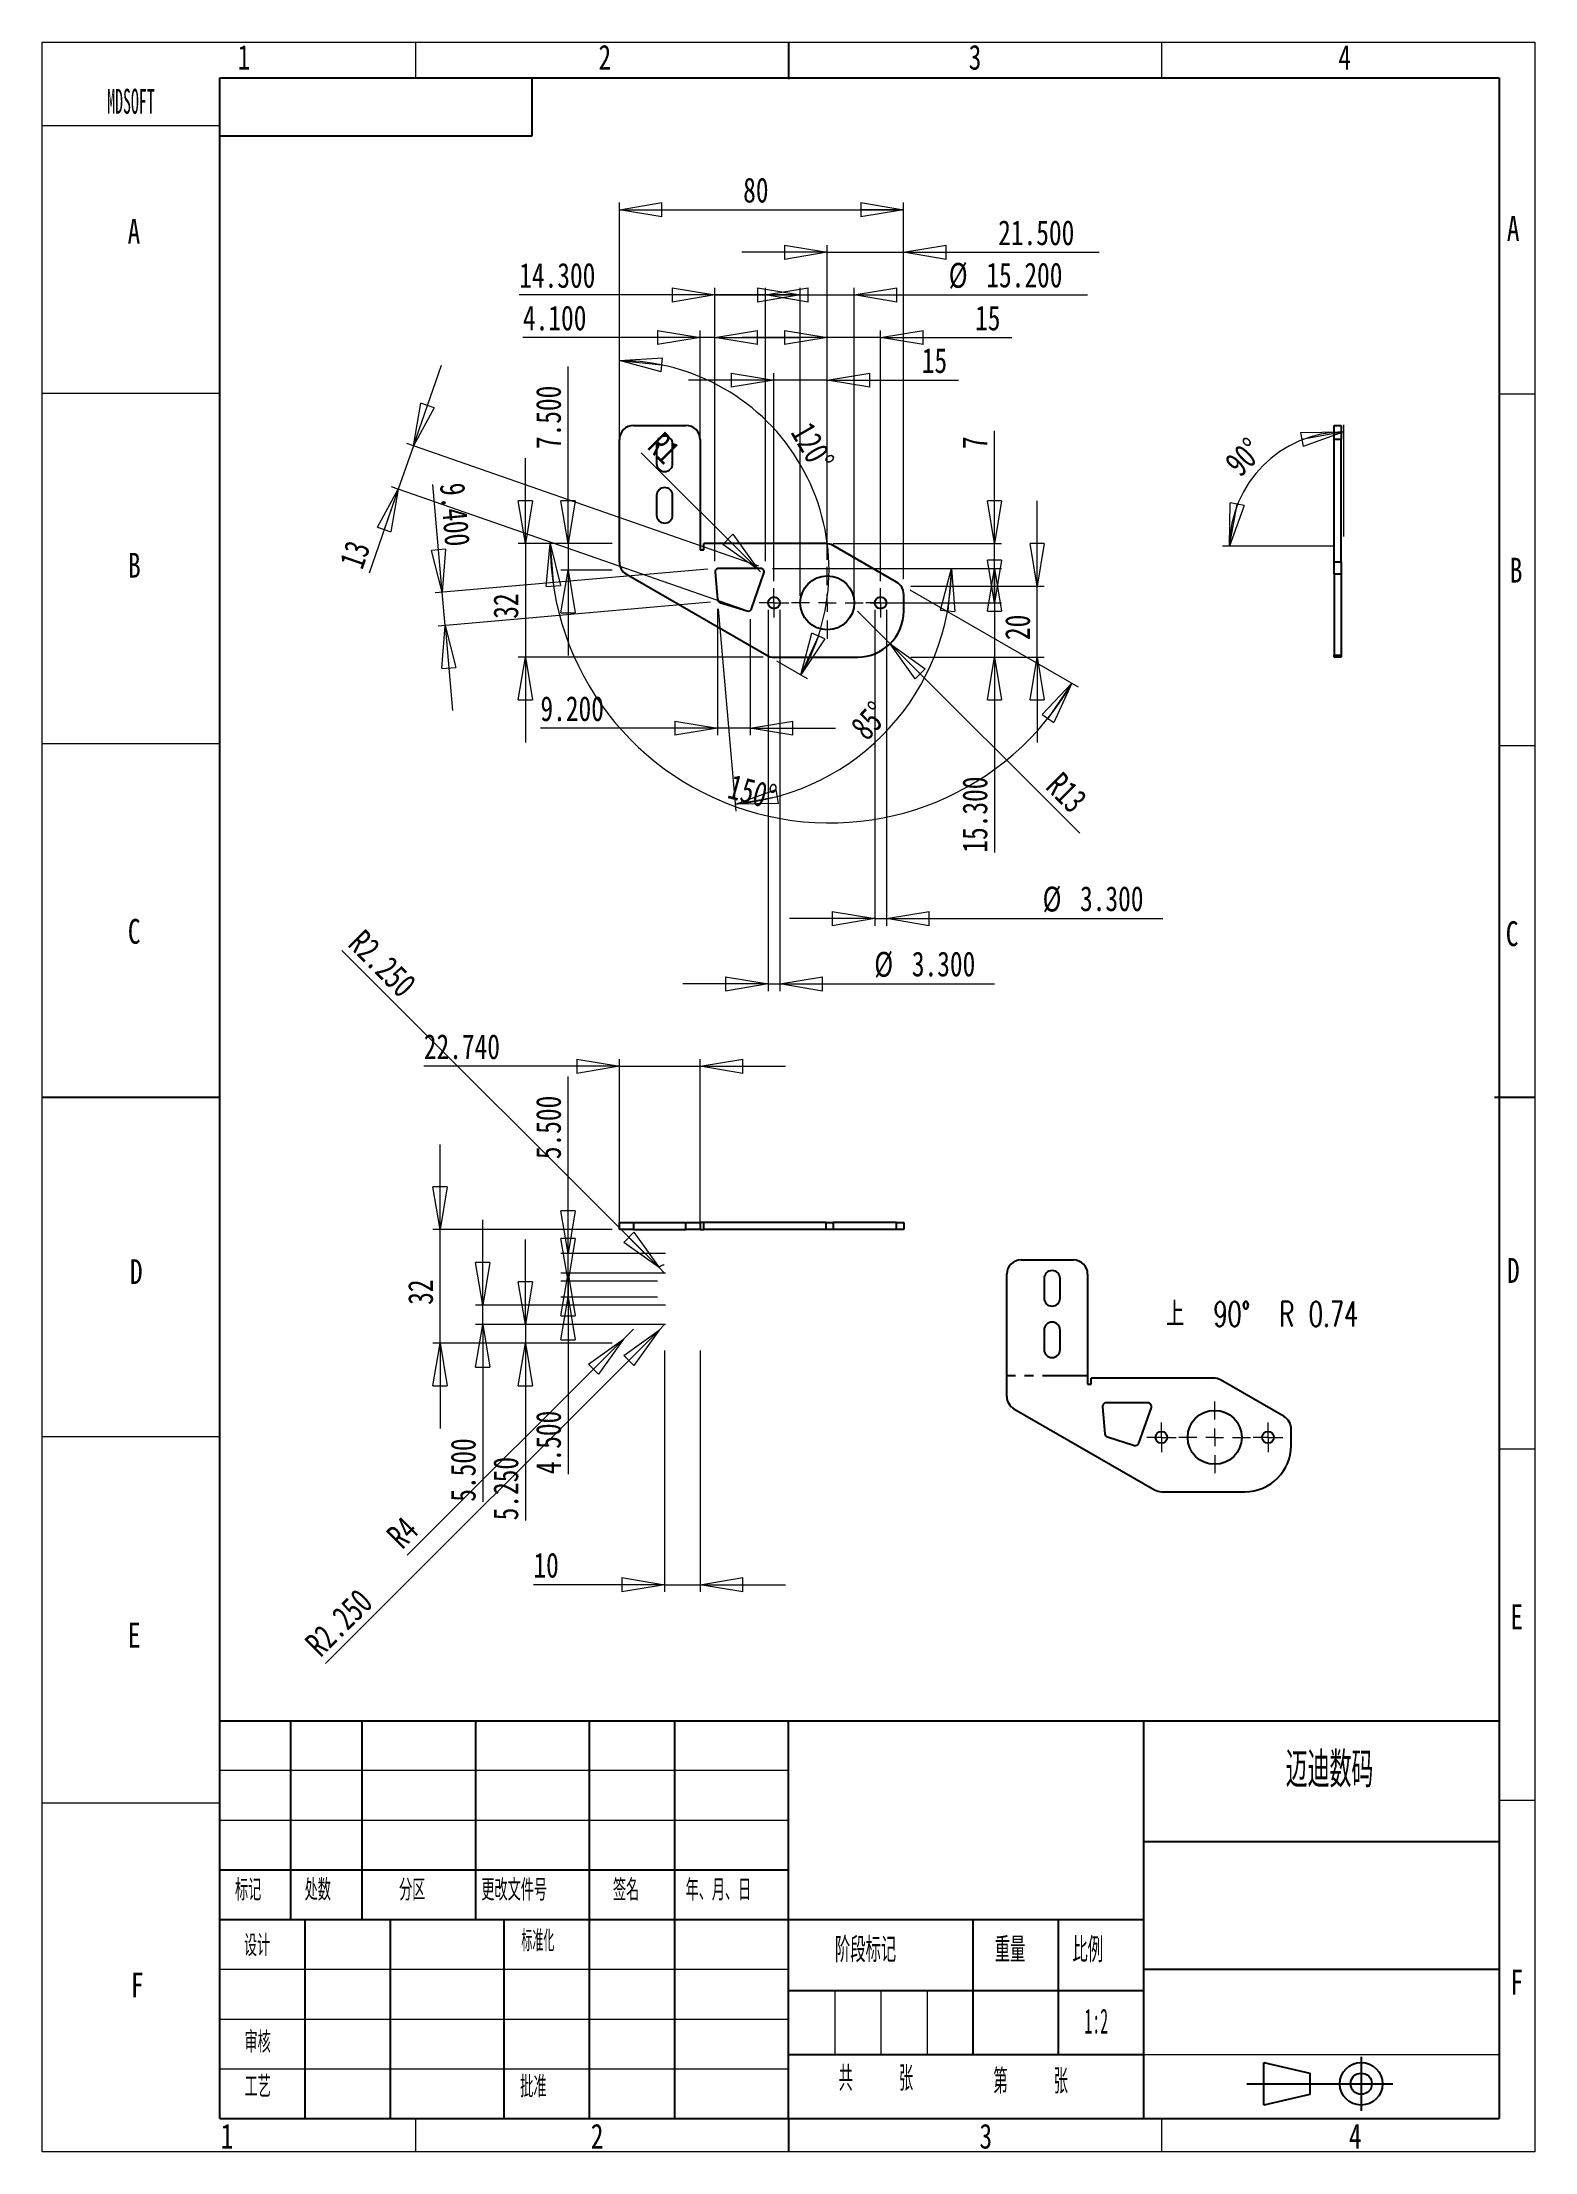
# Model space of a CAD drawing. Header units: millimetres. Extents: x 0 to 210, y 0 to 297.
import ezdxf

# ---------------------------------------------------------------- set-up
doc = ezdxf.new("R2010")
doc.units = ezdxf.units.MM
doc.header["$PDSIZE"] = -1
doc.linetypes.add('CENTER', pattern=[10.16, 6.35, -1.27, 1.27, -1.27])
doc.layers.add('图形符号', color=7, linetype='Continuous', lineweight=25)
doc.styles.add('SLDTEXTSTYLE0', font='TXT', dxfattribs={"width": 0.56, "bigfont": 'bigfont'})
doc.styles.add('SLDTEXTSTYLE1', font='TXT', dxfattribs={"width": 0.75})
doc.styles.add('SLDTEXTSTYLE2', font='TXT', dxfattribs={"width": 0.469})
doc.styles.add('SLDTEXTSTYLE3', font='TXT', dxfattribs={"width": 0.469, "bigfont": 'bigfont'})
doc.styles.add('SLDTEXTSTYLE4', font='TXT', dxfattribs={"width": 0.52, "bigfont": 'bigfont'})
doc.styles.add('SLDTEXTSTYLE5', font='TXT', dxfattribs={"width": 0.469})
doc.styles.add('SLDTEXTSTYLE6', font='TXT', dxfattribs={"width": 0.660714, "bigfont": 'bigfont'})
doc.dimstyles.new('SLDDIMSTYLE0', dxfattribs={"dimtxt": 3.5, "dimasz": 6, "dimexe": 0, "dimexo": 0.0625, "dimgap": 0.875, "dimtad": 1, "dimdec": 3, "dimlfac": 2, "dimrnd": 1e-09, "dimzin": 4, "dimdsep": 46, "dimtxsty": 'SLDTEXTSTYLE1', "dimblk1": 'CLOSED', "dimblk2": 'CLOSED', "dimsah": 1, "dimcen": 0.09, "dimadec": 0, "dimazin": 1, "dimtfac": 1, "dimtdec": 3, "dimtmove": 0, "dimatfit": 0, "dimldrblk": 'CLOSED', "dimfxl": 1, "dimfrac": 2, "dimtolj": 1, "dimtzin": 12, "dimarcsym": 0})
doc.dimstyles.new('SLDDIMSTYLE1', dxfattribs={"dimtxt": 3.5, "dimasz": 6, "dimexe": 0, "dimexo": 0.0625, "dimgap": 0.875, "dimtad": 1, "dimdec": 3, "dimlfac": 2, "dimrnd": 1e-09, "dimzin": 12, "dimdsep": 46, "dimtxsty": 'SLDTEXTSTYLE1', "dimblk1": 'CLOSED', "dimblk2": 'CLOSED', "dimsah": 1, "dimcen": 0.09, "dimadec": 0, "dimazin": 3, "dimtfac": 1, "dimtdec": 3, "dimtmove": 0, "dimatfit": 0, "dimldrblk": 'CLOSED', "dimfxl": 1, "dimfrac": 2, "dimtolj": 1, "dimtzin": 12, "dimarcsym": 0})
doc.dimstyles.new('SLDDIMSTYLE2', dxfattribs={"dimtxt": 3.5, "dimasz": 6, "dimexe": 0, "dimexo": 0.0625, "dimgap": 0.875, "dimtad": 1, "dimdec": 3, "dimlfac": 2, "dimrnd": 1e-09, "dimzin": 12, "dimdsep": 46, "dimtxsty": 'SLDTEXTSTYLE1', "dimblk1": 'CLOSED', "dimblk2": 'CLOSED', "dimsah": 1, "dimcen": 0.09, "dimadec": 0, "dimazin": 3, "dimtfac": 1, "dimtdec": 3, "dimtofl": 0, "dimtmove": 0, "dimatfit": 3, "dimldrblk": 'CLOSED', "dimfxl": 1, "dimfrac": 2, "dimtolj": 1, "dimtzin": 12, "dimarcsym": 0})
doc.dimstyles.new('SLDDIMSTYLE3', dxfattribs={"dimtxt": 3.5, "dimasz": 6, "dimexe": 0, "dimexo": 0.0625, "dimgap": 0.875, "dimtad": 1, "dimdec": 4, "dimlfac": 2, "dimzin": 12, "dimdsep": 46, "dimtxsty": 'SLDTEXTSTYLE1', "dimblk1": 'CLOSED', "dimblk2": 'CLOSED', "dimsah": 1, "dimcen": 0.09, "dimazin": 3, "dimtfac": 1, "dimtofl": 0, "dimtmove": 0, "dimatfit": 3, "dimldrblk": 'CLOSED', "dimfxl": 1, "dimfrac": 2, "dimtolj": 1, "dimtzin": 12, "dimarcsym": 0})
doc.dimstyles.new('SLDDIMSTYLE4', dxfattribs={"dimtxt": 3.5, "dimasz": 6, "dimexe": 0, "dimexo": 0.0625, "dimgap": 0.875, "dimtad": 1, "dimdec": 3, "dimlfac": 2, "dimrnd": 1e-09, "dimzin": 12, "dimdsep": 46, "dimtxsty": 'SLDTEXTSTYLE1', "dimblk1": 'CLOSED', "dimblk2": 'CLOSED', "dimsah": 1, "dimcen": 0, "dimadec": 0, "dimazin": 3, "dimtfac": 1, "dimtdec": 3, "dimtofl": 0, "dimtmove": 0, "dimatfit": 3, "dimldrblk": 'CLOSED', "dimfxl": 1, "dimfrac": 2, "dimtolj": 1, "dimtzin": 12, "dimarcsym": 0})
doc.dimstyles.new('SLDDIMSTYLE5', dxfattribs={"dimtxt": 3.5, "dimasz": 6, "dimexe": 0, "dimexo": 0.0625, "dimgap": 0.875, "dimtad": 1, "dimdec": 3, "dimlfac": 2, "dimrnd": 1e-09, "dimzin": 4, "dimdsep": 46, "dimtxsty": 'SLDTEXTSTYLE1', "dimblk1": 'CLOSED', "dimblk2": 'CLOSED', "dimsah": 1, "dimcen": 0, "dimadec": 0, "dimazin": 1, "dimtfac": 1, "dimtdec": 3, "dimtofl": 0, "dimtmove": 0, "dimatfit": 3, "dimldrblk": 'CLOSED', "dimfxl": 1, "dimfrac": 2, "dimtolj": 1, "dimtzin": 12, "dimarcsym": 0})

msp = doc.modelspace()

# ---------------------------------------------------------------- texts
at = {"color": 7, "linetype": 'Continuous', "lineweight": 0}
for s, insert, char_height, attachment_point, style in [('1', (27.489807, 296.62843), 3.5, 1, 'SLDTEXTSTYLE1'), ('2', (78.262194, 296.62843), 3.5, 1, 'SLDTEXTSTYLE1'), ('3', (130.345104, 296.62843), 3.5, 1, 'SLDTEXTSTYLE1'), ('4', (182.362962, 296.62843), 3.5, 1, 'SLDTEXTSTYLE1'), ('MDSOFT', (9.132295, 290.433632), 3.5, 1, 'SLDTEXTSTYLE2'), ('A', (12.009928, 272.114199), 3.5, 1, 'SLDTEXTSTYLE1'), ('A', (206.069003, 272.52609), 3.5, 1, 'SLDTEXTSTYLE1'), ('B', (12.072215, 225.103751), 3.5, 1, 'SLDTEXTSTYLE1'), ('B', (206.48402, 224.418913), 3.5, 1, 'SLDTEXTSTYLE1'), ('C', (12.048079, 173.575796), 3.5, 1, 'SLDTEXTSTYLE1'), ('C', (205.917397, 173.247849), 3.5, 1, 'SLDTEXTSTYLE1'), ('D', (12.336547, 125.668155), 3.5, 1, 'SLDTEXTSTYLE1'), ('D', (206.08632, 125.831491), 3.5, 1, 'SLDTEXTSTYLE1'), ('上  90°  R 0.74', (171.633093, 119.689709), 3.5, 2, 'SLDTEXTSTYLE6'), ('E', (12.048079, 74.4871), 3.5, 1, 'SLDTEXTSTYLE1'), ('E', (206.565444, 77.058107), 3.5, 1, 'SLDTEXTSTYLE1'), ('迈迪数码', (181.121335, 56.29568), 5, 2, 'SLDTEXTSTYLE0'), ('标记', (27.124391, 38.371724), 3, 1, 'SLDTEXTSTYLE0'), ('处数', (36.92961, 38.371724), 3, 1, 'SLDTEXTSTYLE0'), ('分区', (50.217957, 38.371724), 3, 1, 'SLDTEXTSTYLE0'), ('更改文件号', (61.788202, 38.371724), 3, 1, 'SLDTEXTSTYLE0'), ('签名', (80.305, 38.371724), 3, 1, 'SLDTEXTSTYLE0'), ('年、月、日', (90.521279, 38.371724), 3, 1, 'SLDTEXTSTYLE0'), ('设计', (28.381867, 30.547664), 3, 1, 'SLDTEXTSTYLE0'), ('标准化', (67.415663, 31.203499), 3, 1, 'SLDTEXTSTYLE3'), ('阶段标记', (111.526416, 30.194986), 3.5, 1, 'SLDTEXTSTYLE0'), ('重量', (134.014308, 30.194986), 3.5, 1, 'SLDTEXTSTYLE0'), ('比例', (144.948302, 30.194986), 3.5, 1, 'SLDTEXTSTYLE0'), ('F', (12.480781, 25.236836), 3.5, 1, 'SLDTEXTSTYLE1'), ('F', (206.577248, 25.644667), 3.5, 1, 'SLDTEXTSTYLE1'), ('1:2', (148.29785, 20.154239), 3.5, 2, 'SLDTEXTSTYLE5'), ('审核', (28.456867, 16.960254), 3, 1, 'SLDTEXTSTYLE0'), ('共    张', (112.057584, 12.089614), 3.5, 1, 'SLDTEXTSTYLE4'), ('第    张', (133.835298, 11.678425), 3.5, 1, 'SLDTEXTSTYLE4'), ('工艺', (28.469367, 10.683304), 3, 1, 'SLDTEXTSTYLE0'), ('批准', (67.256505, 10.683304), 3, 1, 'SLDTEXTSTYLE0'), ('1', (25.099179, 3.947531), 3.5, 1, 'SLDTEXTSTYLE1'), ('2', (77.176463, 3.947531), 3.5, 1, 'SLDTEXTSTYLE1'), ('3', (131.864281, 3.947531), 3.5, 1, 'SLDTEXTSTYLE1'), ('4', (183.844134, 3.947531), 3.5, 1, 'SLDTEXTSTYLE1')]:
    msp.add_mtext(s, dxfattribs=dict(at, insert=insert, char_height=char_height, attachment_point=attachment_point, style=style))

# ---------------------------------------------------------------- blocks, each defined once
blk = doc.blocks.new('_Closed')
at = {"color": 0, "linetype": 'ByBlock', "lineweight": -2}
for p, q in [((-1, 0.166667), (0, 0)), ((-1, 0.166667), (-1, -0.166667)), ((0, 0), (-1, -0.166667)), ((0, 0), (-1, 0))]:
    blk.add_line(p, q, dxfattribs=at)
blk = doc.blocks.new('_D')
at = {"color": 7, "linetype": 'Continuous', "lineweight": 0}
for p, q in [((73.98, 226.42), (73.98, 251.35)), ((80.2, 226.42), (72.98, 226.42)), ((73.98, 226.42), (73.98, 222.67)), ((80.2, 222.67), (72.98, 222.67)), ((73.98, 222.67), (73.98, 210.67))]:
    blk.add_line(p, q, dxfattribs=at)
at = {"color": 7, "linetype": 'Continuous', "lineweight": 18, "xscale": 6, "yscale": 6}
for p, rotation in [((73.98, 226.42, -7.45), 270), ((73.98, 222.67, -7.45), 90)]:
    blk.add_blockref('_Closed', p, dxfattribs=dict(at, rotation=rotation))
at = {"color": 7, "linetype": 'Continuous', "lineweight": 18, "insert": (69.47, 239.71), "char_height": 3.5, "attachment_point": 1, "rotation": 90, "style": 'SLDTEXTSTYLE1'}
blk.add_mtext('7.500', dxfattribs=at)
blk = doc.blocks.new('_D_1')
at = {"color": 7, "linetype": 'Continuous', "lineweight": 0}
for p, q in [((139.98, 220.42), (139.98, 232.42)), ((122.2, 220.42), (140.98, 220.42)), ((139.98, 210.42), (139.98, 220.42)), ((122.2, 210.42), (140.98, 210.42)), ((139.98, 210.42), (139.98, 198.42))]:
    blk.add_line(p, q, dxfattribs=at)
at = {"color": 7, "linetype": 'Continuous', "lineweight": 18, "xscale": 6, "yscale": 6}
for p, rotation in [((139.98, 220.42, -7.45), 270), ((139.98, 210.42, -7.45), 90)]:
    blk.add_blockref('_Closed', p, dxfattribs=dict(at, rotation=rotation))
at = {"color": 7, "linetype": 'Continuous', "lineweight": 18, "insert": (135.47, 212.83), "char_height": 3.5, "attachment_point": 1, "rotation": 90, "style": 'SLDTEXTSTYLE1'}
blk.add_mtext('20', dxfattribs=at)
blk = doc.blocks.new('_D_2')
at = {"color": 7, "linetype": 'Continuous', "lineweight": 0}
for p, q in [((81.2, 227.42), (81.2, 274.42)), ((81.2, 273.42), (121.2, 273.42)), ((121.2, 221.42), (121.2, 274.42))]:
    blk.add_line(p, q, dxfattribs=at)
at = {"color": 7, "linetype": 'Continuous', "lineweight": 18, "xscale": 6, "yscale": 6, "rotation": 180}
blk.add_blockref('_Closed', (81.2, 273.42, -7.45), dxfattribs=at)
at = {"color": 7, "linetype": 'Continuous', "lineweight": 18, "xscale": 6, "yscale": 6}
blk.add_blockref('_Closed', (121.2, 273.42, -7.45), dxfattribs=at)
at = {"color": 7, "linetype": 'Continuous', "lineweight": 18, "insert": (98.62, 277.93), "char_height": 3.5, "attachment_point": 1, "style": 'SLDTEXTSTYLE1'}
blk.add_mtext('80', dxfattribs=at)
blk = doc.blocks.new('_D_3')
at = {"color": 7, "linetype": 'Continuous', "lineweight": 0}
for p, q in [((80.2, 226.42), (70.47, 226.42)), ((122.07, 219.92), (145.75, 206.25))]:
    blk.add_line(p, q, dxfattribs=at)
at = {"color": 7, "linetype": 'Continuous', "lineweight": 18}
blk.add_arc((110.81, 226.42), 39.34, 180, 330, dxfattribs=at)
at = {"color": 7, "linetype": 'Continuous', "lineweight": 18, "xscale": 6, "yscale": 6}
for p, rotation in [((71.47, 226.42, -7.45), 94.3358095952), ((144.88, 206.75, -7.45), 55.6641904048)]:
    blk.add_blockref('_Closed', p, dxfattribs=dict(at, rotation=rotation))
at = {"color": 7, "linetype": 'Continuous', "lineweight": 18, "insert": (97.15, 194.02), "char_height": 3.5, "attachment_point": 1, "rotation": 345, "style": 'SLDTEXTSTYLE1'}
blk.add_mtext('150°', dxfattribs=at)
blk = doc.blocks.new('_D_4')
at = {"color": 7, "linetype": 'Continuous', "lineweight": 0}
for p, q in [((81.2, 227.42), (81.2, 253.17)), ((103.29, 209.92), (107.62, 207.42))]:
    blk.add_line(p, q, dxfattribs=at)
at = {"color": 7, "linetype": 'Continuous', "lineweight": 18}
blk.add_arc((81.2, 222.67), 29.5, 330, 90, dxfattribs=at)
at = {"color": 7, "linetype": 'Continuous', "lineweight": 18, "xscale": 6, "yscale": 6}
for p, rotation in [((81.2, 252.17, -7.45), 174.2517184912), ((106.75, 207.92, -7.45), 245.7482815088)]:
    blk.add_blockref('_Closed', p, dxfattribs=dict(at, rotation=rotation))
at = {"color": 7, "linetype": 'Continuous', "lineweight": 18, "insert": (108.25, 243.84), "char_height": 3.5, "attachment_point": 1, "rotation": 300, "style": 'SLDTEXTSTYLE1'}
blk.add_mtext('120°', dxfattribs=at)
blk = doc.blocks.new('_D_5')
at = {"color": 7, "linetype": 'Continuous', "lineweight": 0}
for p, q in [((67.98, 226.42), (67.98, 238.42)), ((80.2, 226.42), (66.98, 226.42)), ((67.98, 226.42), (67.98, 210.42)), ((101.42, 210.42), (66.98, 210.42)), ((67.98, 210.42), (67.98, 198.42))]:
    blk.add_line(p, q, dxfattribs=at)
at = {"color": 7, "linetype": 'Continuous', "lineweight": 18, "xscale": 6, "yscale": 6}
for p, rotation in [((67.98, 226.42, -7.45), 270), ((67.98, 210.42, -7.45), 90)]:
    blk.add_blockref('_Closed', p, dxfattribs=dict(at, rotation=rotation))
at = {"color": 7, "linetype": 'Continuous', "lineweight": 18, "insert": (63.47, 215.83), "char_height": 3.5, "attachment_point": 1, "rotation": 90, "style": 'SLDTEXTSTYLE1'}
blk.add_mtext('32', dxfattribs=at)
blk = doc.blocks.new('_D_6')
at = {"color": 7, "linetype": 'Continuous', "lineweight": 0}
for p, q in [((106.65, 261.42), (94.65, 261.42)), ((106.65, 219.07), (106.65, 262.42)), ((106.65, 261.42), (114.25, 261.42)), ((114.25, 219.07), (114.25, 262.42)), ((114.25, 261.42), (147.05, 261.42))]:
    blk.add_line(p, q, dxfattribs=at)
at = {"color": 7, "linetype": 'Continuous', "lineweight": 18, "xscale": 6, "yscale": 6}
blk.add_blockref('_Closed', (106.65, 261.42, -7.45), dxfattribs=at)
at = {"color": 7, "linetype": 'Continuous', "lineweight": 18, "xscale": 6, "yscale": 6, "rotation": 180}
blk.add_blockref('_Closed', (114.25, 261.42, -7.45), dxfattribs=at)
at = {"color": 7, "linetype": 'Continuous', "lineweight": 18, "char_height": 3.5, "attachment_point": 1, "style": 'SLDTEXTSTYLE1'}
for s, insert in [('%%c', (127.55, 265.93)), ('15.200', (132.83, 265.98))]:
    blk.add_mtext(s, dxfattribs=dict(at, insert=insert))
blk = doc.blocks.new('_D_7')
at = {"color": 7, "linetype": 'Continuous', "lineweight": 0}
for p, q in [((110.45, 267.42), (98.45, 267.42)), ((110.45, 224.12), (110.45, 268.42)), ((110.45, 267.42), (121.2, 267.42)), ((121.2, 221.42), (121.2, 268.42)), ((121.2, 267.42), (148.72, 267.42))]:
    blk.add_line(p, q, dxfattribs=at)
at = {"color": 7, "linetype": 'Continuous', "lineweight": 18, "xscale": 6, "yscale": 6}
blk.add_blockref('_Closed', (110.45, 267.42, -7.45), dxfattribs=at)
at = {"color": 7, "linetype": 'Continuous', "lineweight": 18, "xscale": 6, "yscale": 6, "rotation": 180}
blk.add_blockref('_Closed', (121.2, 267.42, -7.45), dxfattribs=at)
at = {"color": 7, "linetype": 'Continuous', "lineweight": 18, "insert": (134.5, 271.93), "char_height": 3.5, "attachment_point": 1, "style": 'SLDTEXTSTYLE1'}
blk.add_mtext('21.500', dxfattribs=at)
blk = doc.blocks.new('_D_8')
at = {"color": 7, "linetype": 'Continuous', "lineweight": 0}
for p, q in [((133.98, 218.07), (133.98, 230.07)), ((116.5, 218.07), (134.98, 218.07)), ((133.98, 218.07), (133.98, 210.42)), ((122.2, 210.42), (134.98, 210.42)), ((133.98, 210.42), (133.98, 182.9))]:
    blk.add_line(p, q, dxfattribs=at)
at = {"color": 7, "linetype": 'Continuous', "lineweight": 18, "xscale": 6, "yscale": 6}
for p, rotation in [((133.98, 218.07, -7.45), 270), ((133.98, 210.42, -7.45), 90)]:
    blk.add_blockref('_Closed', p, dxfattribs=dict(at, rotation=rotation))
at = {"color": 7, "linetype": 'Continuous', "lineweight": 18, "insert": (129.47, 182.9), "char_height": 3.5, "attachment_point": 1, "rotation": 90, "style": 'SLDTEXTSTYLE1'}
blk.add_mtext('15.300', dxfattribs=at)
blk = doc.blocks.new('_D_9')
at = {"color": 7, "linetype": 'Continuous', "lineweight": 0}
for p, q in [((102.13, 217.07), (102.13, 163.42)), ((103.78, 217.07), (103.78, 163.42)), ((102.13, 164.42), (90.13, 164.42)), ((102.13, 164.42), (103.78, 164.42)), ((103.78, 164.42), (133.99, 164.42))]:
    blk.add_line(p, q, dxfattribs=at)
at = {"color": 7, "linetype": 'Continuous', "lineweight": 18, "xscale": 6, "yscale": 6}
blk.add_blockref('_Closed', (102.13, 164.42, -7.45), dxfattribs=at)
at = {"color": 7, "linetype": 'Continuous', "lineweight": 18, "xscale": 6, "yscale": 6, "rotation": 180}
blk.add_blockref('_Closed', (103.78, 164.42, -7.45), dxfattribs=at)
at = {"color": 7, "linetype": 'Continuous', "lineweight": 18, "char_height": 3.5, "attachment_point": 1, "style": 'SLDTEXTSTYLE1'}
for s, insert in [('%%c', (117.07, 168.93)), ('3.300', (122.35, 168.98))]:
    blk.add_mtext(s, dxfattribs=dict(at, insert=insert))
blk = doc.blocks.new('_D_10')
at = {"color": 7, "linetype": 'Continuous', "lineweight": 0}
for p, q in [((117.13, 217.07), (117.13, 172.61)), ((118.78, 217.07), (118.78, 172.61)), ((117.13, 173.61), (105.13, 173.61)), ((117.13, 173.61), (118.78, 173.61)), ((118.78, 173.61), (157.66, 173.61))]:
    blk.add_line(p, q, dxfattribs=at)
at = {"color": 7, "linetype": 'Continuous', "lineweight": 18, "xscale": 6, "yscale": 6}
blk.add_blockref('_Closed', (117.13, 173.61, -7.45), dxfattribs=at)
at = {"color": 7, "linetype": 'Continuous', "lineweight": 18, "xscale": 6, "yscale": 6, "rotation": 180}
blk.add_blockref('_Closed', (118.78, 173.61, -7.45), dxfattribs=at)
at = {"color": 7, "linetype": 'Continuous', "lineweight": 18, "char_height": 3.5, "attachment_point": 1, "style": 'SLDTEXTSTYLE1'}
for s, insert in [('%%c', (140.75, 178.12)), ('3.300', (146.02, 178.18))]:
    blk.add_mtext(s, dxfattribs=dict(at, insert=insert))
blk = doc.blocks.new('_D_11')
at = {"color": 7, "linetype": 'Continuous', "lineweight": 0}
for p, q in [((102.95, 221.14), (102.95, 250.42)), ((110.45, 224.12), (110.45, 250.42)), ((102.95, 249.42), (90.95, 249.42)), ((110.45, 249.42), (102.95, 249.42)), ((110.45, 249.42), (128.92, 249.42))]:
    blk.add_line(p, q, dxfattribs=at)
at = {"color": 7, "linetype": 'Continuous', "lineweight": 18, "xscale": 6, "yscale": 6}
blk.add_blockref('_Closed', (102.95, 249.42, -7.45), dxfattribs=at)
at = {"color": 7, "linetype": 'Continuous', "lineweight": 18, "xscale": 6, "yscale": 6, "rotation": 180}
blk.add_blockref('_Closed', (110.45, 249.42, -7.45), dxfattribs=at)
at = {"color": 7, "linetype": 'Continuous', "lineweight": 18, "insert": (123.75, 253.93), "char_height": 3.5, "attachment_point": 1, "style": 'SLDTEXTSTYLE1'}
blk.add_mtext('15', dxfattribs=at)
blk = doc.blocks.new('_D_12')
at = {"color": 7, "linetype": 'Continuous', "lineweight": 0}
for p, q in [((110.45, 224.12), (110.45, 256.42)), ((117.95, 221.14), (117.95, 256.42)), ((110.45, 255.42), (98.45, 255.42)), ((117.95, 255.42), (110.45, 255.42)), ((117.95, 255.42), (136.42, 255.42))]:
    blk.add_line(p, q, dxfattribs=at)
at = {"color": 7, "linetype": 'Continuous', "lineweight": 18, "xscale": 6, "yscale": 6}
blk.add_blockref('_Closed', (110.45, 255.42, -7.45), dxfattribs=at)
at = {"color": 7, "linetype": 'Continuous', "lineweight": 18, "xscale": 6, "yscale": 6, "rotation": 180}
blk.add_blockref('_Closed', (117.95, 255.42, -7.45), dxfattribs=at)
at = {"color": 7, "linetype": 'Continuous', "lineweight": 18, "insert": (131.25, 259.93), "char_height": 3.5, "attachment_point": 1, "style": 'SLDTEXTSTYLE1'}
blk.add_mtext('15', dxfattribs=at)
blk = doc.blocks.new('_D_13')
at = {"color": 7, "linetype": 'Continuous', "lineweight": 0}
for p, q in [((94.62, 261.42), (67.11, 261.42)), ((94.62, 223.92), (94.62, 262.42)), ((94.62, 261.42), (101.77, 261.42)), ((101.77, 223.92), (101.77, 262.42)), ((101.77, 261.42), (113.77, 261.42))]:
    blk.add_line(p, q, dxfattribs=at)
at = {"color": 7, "linetype": 'Continuous', "lineweight": 18, "xscale": 6, "yscale": 6}
blk.add_blockref('_Closed', (94.62, 261.42, -8.55), dxfattribs=at)
at = {"color": 7, "linetype": 'Continuous', "lineweight": 18, "xscale": 6, "yscale": 6, "rotation": 180}
blk.add_blockref('_Closed', (101.77, 261.42, -8.55), dxfattribs=at)
at = {"color": 7, "linetype": 'Continuous', "lineweight": 18, "insert": (67.11, 265.93), "char_height": 3.5, "attachment_point": 1, "style": 'SLDTEXTSTYLE1'}
blk.add_mtext('14.300', dxfattribs=at)
blk = doc.blocks.new('_D_14')
at = {"color": 7, "linetype": 'Continuous', "lineweight": 0}
for p, q in [((102.77, 222.92), (128.93, 222.92)), ((95.12, 217.24), (97.61, 188.74))]:
    blk.add_line(p, q, dxfattribs=at)
at = {"color": 7, "linetype": 'Continuous', "lineweight": 18}
blk.add_arc((94.62, 222.92), 33.3, 275, 0, dxfattribs=at)
at = {"color": 7, "linetype": 'Continuous', "lineweight": 18, "xscale": 6, "yscale": 6}
for p, rotation in [((127.93, 222.92, -8.55), 84.8936459072), ((97.53, 189.74, -8.55), 190.1063540928)]:
    blk.add_blockref('_Closed', p, dxfattribs=dict(at, rotation=rotation))
at = {"color": 7, "linetype": 'Continuous', "lineweight": 18, "insert": (113.47, 200.87), "char_height": 3.5, "attachment_point": 1, "rotation": 47.5, "style": 'SLDTEXTSTYLE1'}
blk.add_mtext('85°', dxfattribs=at)
blk = doc.blocks.new('_D_15')
at = {"color": 7, "linetype": 'Continuous', "lineweight": 0}
for p, q in [((56.28, 219.56), (54.95, 234.71)), ((93.63, 222.83), (55.28, 219.48)), ((94.04, 218.15), (55.69, 214.79)), ((56.69, 214.88), (56.28, 219.56)), ((56.69, 214.88), (57.73, 202.93))]:
    blk.add_line(p, q, dxfattribs=at)
at = {"color": 7, "linetype": 'Continuous', "lineweight": 18, "xscale": 6, "yscale": 6}
for p, rotation in [((56.28, 219.56, -8.55), 275), ((56.69, 214.88, -8.55), 95)]:
    blk.add_blockref('_Closed', p, dxfattribs=dict(at, rotation=rotation))
at = {"color": 7, "linetype": 'Continuous', "lineweight": 18, "insert": (59.45, 235.1), "char_height": 3.5, "attachment_point": 1, "rotation": 275, "style": 'SLDTEXTSTYLE1'}
blk.add_mtext('9.400', dxfattribs=at)
blk = doc.blocks.new('_D_16')
at = {"color": 7, "linetype": 'Continuous', "lineweight": 0}
for p, q in [((133.98, 226.42), (133.98, 242.3)), ((111.28, 226.42), (134.98, 226.42)), ((133.98, 222.92), (133.98, 226.42)), ((102.77, 222.92), (134.98, 222.92)), ((133.98, 222.92), (133.98, 210.92))]:
    blk.add_line(p, q, dxfattribs=at)
at = {"color": 7, "linetype": 'Continuous', "lineweight": 18, "xscale": 6, "yscale": 6}
for p, rotation in [((133.98, 226.42, -8.55), 270), ((133.98, 222.92, -8.55), 90)]:
    blk.add_blockref('_Closed', p, dxfattribs=dict(at, rotation=rotation))
at = {"color": 7, "linetype": 'Continuous', "lineweight": 18, "insert": (129.47, 239.71), "char_height": 3.5, "attachment_point": 1, "rotation": 90, "style": 'SLDTEXTSTYLE1'}
blk.add_mtext('7', dxfattribs=at)
blk = doc.blocks.new('_D_17')
at = {"color": 7, "linetype": 'Continuous', "lineweight": 0}
for p, q in [((92.57, 227.05), (92.57, 256.42)), ((94.62, 223.92), (94.62, 256.42)), ((92.57, 255.42), (67.64, 255.42)), ((94.62, 255.42), (92.57, 255.42)), ((94.62, 255.42), (106.62, 255.42))]:
    blk.add_line(p, q, dxfattribs=at)
at = {"color": 7, "linetype": 'Continuous', "lineweight": 18, "xscale": 6, "yscale": 6}
blk.add_blockref('_Closed', (92.57, 255.42, -8.55), dxfattribs=at)
at = {"color": 7, "linetype": 'Continuous', "lineweight": 18, "xscale": 6, "yscale": 6, "rotation": 180}
blk.add_blockref('_Closed', (94.62, 255.42, -8.55), dxfattribs=at)
at = {"color": 7, "linetype": 'Continuous', "lineweight": 18, "insert": (67.64, 259.93), "char_height": 3.5, "attachment_point": 1, "style": 'SLDTEXTSTYLE1'}
blk.add_mtext('4.100', dxfattribs=at)
blk = doc.blocks.new('_D_18')
at = {"color": 7, "linetype": 'Continuous', "lineweight": 0}
for p, q in [((52.24, 240.19), (56.19, 251.52)), ((52.24, 240.19), (50.1, 234.06)), ((100.83, 223.25), (51.29, 240.52)), ((50.1, 234.06), (45.98, 222.27)), ((98.69, 217.11), (49.15, 234.38))]:
    blk.add_line(p, q, dxfattribs=at)
at = {"color": 7, "linetype": 'Continuous', "lineweight": 18, "xscale": 6, "yscale": 6}
for p, rotation in [((52.24, 240.19, -8.55), 250.7744715597), ((50.1, 234.06, -8.55), 70.7744715597)]:
    blk.add_blockref('_Closed', p, dxfattribs=dict(at, rotation=rotation))
at = {"color": 7, "linetype": 'Continuous', "lineweight": 18, "insert": (41.72, 223.75), "char_height": 3.5, "attachment_point": 1, "rotation": 70.7745, "style": 'SLDTEXTSTYLE1'}
blk.add_mtext('13', dxfattribs=at)
blk = doc.blocks.new('_D_19')
at = {"color": 7, "linetype": 'Continuous', "lineweight": 0}
for p, q in [((95.03, 217.24), (95.03, 199.42)), ((99.63, 215.78), (99.63, 199.42)), ((95.03, 200.42), (70.1, 200.42)), ((99.63, 200.42), (95.03, 200.42)), ((99.63, 200.42), (111.63, 200.42))]:
    blk.add_line(p, q, dxfattribs=at)
at = {"color": 7, "linetype": 'Continuous', "lineweight": 18, "xscale": 6, "yscale": 6}
blk.add_blockref('_Closed', (95.03, 200.42, -8.55), dxfattribs=at)
at = {"color": 7, "linetype": 'Continuous', "lineweight": 18, "xscale": 6, "yscale": 6, "rotation": 180}
blk.add_blockref('_Closed', (99.63, 200.42, -8.55), dxfattribs=at)
at = {"color": 7, "linetype": 'Continuous', "lineweight": 18, "insert": (70.1, 204.93), "char_height": 3.5, "attachment_point": 1, "style": 'SLDTEXTSTYLE1'}
blk.add_mtext('9.200', dxfattribs=at)
blk = doc.blocks.new('_D_20')
at = {"color": 7, "linetype": 'Continuous', "lineweight": 0}
for q in [(84.28, 239.21), (101.07, 222.42)]:
    blk.add_line((100.72, 222.77), q, dxfattribs=at)
at = {"color": 7, "linetype": 'Continuous', "lineweight": 18, "xscale": 6, "yscale": 6, "rotation": 315}
blk.add_blockref('_Closed', (100.72, 222.77, -7.55), dxfattribs=at)
at = {"color": 7, "linetype": 'Continuous', "lineweight": 18, "insert": (87.45, 242.38), "char_height": 3.5, "attachment_point": 1, "rotation": 315, "style": 'SLDTEXTSTYLE1'}
blk.add_mtext('R1', dxfattribs=at)
blk = doc.blocks.new('_D_21')
at = {"color": 7, "linetype": 'Continuous', "lineweight": 0}
for q in [(114.7, 216.92), (145.97, 185.65)]:
    blk.add_line((119.3, 212.32), q, dxfattribs=at)
at = {"color": 7, "linetype": 'Continuous', "lineweight": 18, "xscale": 6, "yscale": 6, "rotation": 135}
blk.add_blockref('_Closed', (119.3, 212.32, -8.45), dxfattribs=at)
at = {"color": 7, "linetype": 'Continuous', "lineweight": 18, "insert": (143.49, 194.5), "char_height": 3.5, "attachment_point": 1, "rotation": 315, "style": 'SLDTEXTSTYLE1'}
blk.add_mtext('R13', dxfattribs=at)
blk = doc.blocks.new('SW_CENTERMARKSYMBOL_0')
at = {"color": 0, "linetype": 'Continuous', "lineweight": 18}
for p, q in [((0, 2.5), (0, 5.05)), ((-2.5, 0), (-5.05, 0)), ((0, 0), (-1.25, 0)), ((0, 0), (0, 1.25)), ((0, 0), (0, -1.25)), ((0, 0), (1.25, 0)), ((2.5, 0), (5.05, 0)), ((0, -2.5), (0, -5.05))]:
    blk.add_line(p, q, dxfattribs=at)
blk = doc.blocks.new('SW_CENTERMARKSYMBOL_1')
at = {"color": 0, "linetype": 'Continuous', "lineweight": 18}
for p, q in [((-1.25, 0), (-2.075, 0)), ((0, 0), (-1.25, 0)), ((0, 1.25), (0, 2.075)), ((0, 0), (0, 1.25)), ((0, 0), (0, -1.25)), ((0, 0), (1.25, 0)), ((1.25, 0), (2.075, 0)), ((0, -1.25), (0, -2.075))]:
    blk.add_line(p, q, dxfattribs=at)
blk = doc.blocks.new('SW_CENTERMARKSYMBOL_2')
at = {"color": 0, "linetype": 'Continuous', "lineweight": 18}
for p, q in [((-1.25, 0), (-2.075, 0)), ((0, 0), (-1.25, 0)), ((0, 1.25), (0, 2.075)), ((0, 0), (0, 1.25)), ((0, 0), (0, -1.25)), ((0, 0), (1.25, 0)), ((1.25, 0), (2.075, 0)), ((0, -1.25), (0, -2.075))]:
    blk.add_line(p, q, dxfattribs=at)
blk = doc.blocks.new('_D_22')
at = {"color": 7, "linetype": 'Continuous', "lineweight": 0}
for p, q in [((81.2, 152.83), (53.69, 152.83)), ((81.2, 130.83), (81.2, 153.83)), ((81.2, 152.83), (92.57, 152.83)), ((92.57, 130.83), (92.57, 153.83)), ((92.57, 152.83), (104.57, 152.83))]:
    blk.add_line(p, q, dxfattribs=at)
at = {"color": 7, "linetype": 'Continuous', "lineweight": 18, "xscale": 6, "yscale": 6}
blk.add_blockref('_Closed', (81.2, 152.83, 7.55), dxfattribs=at)
at = {"color": 7, "linetype": 'Continuous', "lineweight": 18, "xscale": 6, "yscale": 6, "rotation": 180}
blk.add_blockref('_Closed', (92.57, 152.83, 7.55), dxfattribs=at)
at = {"color": 7, "linetype": 'Continuous', "lineweight": 18, "insert": (53.69, 157.34), "char_height": 3.5, "attachment_point": 1, "style": 'SLDTEXTSTYLE1'}
blk.add_mtext('22.740', dxfattribs=at)
blk = doc.blocks.new('_D_23')
at = {"color": 7, "linetype": 'Continuous', "lineweight": 0}
for p, q in [((55.98, 129.83), (55.98, 141.83)), ((80.2, 129.83), (54.98, 129.83)), ((55.98, 113.83), (55.98, 129.83)), ((80.2, 113.83), (54.98, 113.83)), ((55.98, 113.83), (55.98, 101.83))]:
    blk.add_line(p, q, dxfattribs=at)
at = {"color": 7, "linetype": 'Continuous', "lineweight": 18, "xscale": 6, "yscale": 6}
for p, rotation in [((55.98, 129.83, 7.55), 270), ((55.98, 113.83, 7.55), 90)]:
    blk.add_blockref('_Closed', p, dxfattribs=dict(at, rotation=rotation))
at = {"color": 7, "linetype": 'Continuous', "lineweight": 18, "insert": (51.47, 119.24), "char_height": 3.5, "attachment_point": 1, "rotation": 90, "style": 'SLDTEXTSTYLE1'}
blk.add_mtext('32', dxfattribs=at)
blk = doc.blocks.new('_D_24')
at = {"color": 7, "linetype": 'Continuous', "lineweight": 0}
for p, q in [((87.57, 112.83), (87.57, 78.83)), ((92.57, 112.83), (92.57, 78.83)), ((87.57, 79.83), (69.11, 79.83)), ((87.57, 79.83), (92.57, 79.83)), ((92.57, 79.83), (104.57, 79.83))]:
    blk.add_line(p, q, dxfattribs=at)
at = {"color": 7, "linetype": 'Continuous', "lineweight": 18, "xscale": 6, "yscale": 6}
blk.add_blockref('_Closed', (87.57, 79.83, 8.55), dxfattribs=at)
at = {"color": 7, "linetype": 'Continuous', "lineweight": 18, "xscale": 6, "yscale": 6, "rotation": 180}
blk.add_blockref('_Closed', (92.57, 79.83, 8.55), dxfattribs=at)
at = {"color": 7, "linetype": 'Continuous', "lineweight": 18, "insert": (69.11, 84.34), "char_height": 3.5, "attachment_point": 1, "style": 'SLDTEXTSTYLE1'}
blk.add_mtext('10', dxfattribs=at)
blk = doc.blocks.new('_D_25')
at = {"color": 7, "linetype": 'Continuous', "lineweight": 0}
for p, q in [((61.98, 119.21), (61.98, 131.21)), ((87.7, 119.21), (60.98, 119.21)), ((61.98, 116.46), (61.98, 119.21)), ((87.7, 116.46), (60.98, 116.46)), ((61.98, 116.46), (61.98, 91.52))]:
    blk.add_line(p, q, dxfattribs=at)
at = {"color": 7, "linetype": 'Continuous', "lineweight": 18, "xscale": 6, "yscale": 6}
for p, rotation in [((61.98, 119.21, 8.55), 270), ((61.98, 116.46, 8.55), 90)]:
    blk.add_blockref('_Closed', p, dxfattribs=dict(at, rotation=rotation))
at = {"color": 7, "linetype": 'Continuous', "lineweight": 18, "insert": (57.47, 91.52), "char_height": 3.5, "attachment_point": 1, "rotation": 90, "style": 'SLDTEXTSTYLE1'}
blk.add_mtext('5.500', dxfattribs=at)
blk = doc.blocks.new('_D_26')
at = {"color": 7, "linetype": 'Continuous', "lineweight": 0}
for p, q in [((73.98, 126.46), (73.98, 151.39)), ((87.7, 126.46), (72.98, 126.46)), ((73.98, 123.71), (73.98, 126.46)), ((87.7, 123.71), (72.98, 123.71)), ((73.98, 123.71), (73.98, 111.71))]:
    blk.add_line(p, q, dxfattribs=at)
at = {"color": 7, "linetype": 'Continuous', "lineweight": 18, "xscale": 6, "yscale": 6}
for p, rotation in [((73.98, 126.46, 8.55), 270), ((73.98, 123.71, 8.55), 90)]:
    blk.add_blockref('_Closed', p, dxfattribs=dict(at, rotation=rotation))
at = {"color": 7, "linetype": 'Continuous', "lineweight": 18, "insert": (69.47, 139.75), "char_height": 3.5, "attachment_point": 1, "rotation": 90, "style": 'SLDTEXTSTYLE1'}
blk.add_mtext('5.500', dxfattribs=at)
blk = doc.blocks.new('_D_27')
at = {"color": 7, "linetype": 'Continuous', "lineweight": 0}
for q in [(42.14, 169.14), (87.57, 123.71)]:
    blk.add_line((86.78, 124.5), q, dxfattribs=at)
at = {"color": 7, "linetype": 'Continuous', "lineweight": 18}
blk.add_arc((87.57, 123.71), 1.13, 93.3665, 138.3665, dxfattribs=at)
at = {"color": 7, "linetype": 'Continuous', "lineweight": 18, "xscale": 6, "yscale": 6, "rotation": 315}
blk.add_blockref('_Closed', (86.78, 124.5, 8.55), dxfattribs=at)
at = {"color": 7, "linetype": 'Continuous', "lineweight": 18, "insert": (45.32, 172.33), "char_height": 3.5, "attachment_point": 1, "rotation": 315, "style": 'SLDTEXTSTYLE1'}
blk.add_mtext('R2.250', dxfattribs=at)
blk = doc.blocks.new('_D_28')
at = {"color": 7, "linetype": 'Continuous', "lineweight": 0}
for q in [(87.57, 116.46), (39.88, 68.76)]:
    blk.add_line((86.78, 115.66), q, dxfattribs=at)
at = {"color": 7, "linetype": 'Continuous', "lineweight": 18, "xscale": 6, "yscale": 6, "rotation": 45}
blk.add_blockref('_Closed', (86.78, 115.66, 8.55), dxfattribs=at)
at = {"color": 7, "linetype": 'Continuous', "lineweight": 18, "insert": (36.69, 71.95), "char_height": 3.5, "attachment_point": 1, "rotation": 45, "style": 'SLDTEXTSTYLE1'}
blk.add_mtext('R2.250', dxfattribs=at)
blk = doc.blocks.new('_D_29')
at = {"color": 7, "linetype": 'Continuous', "lineweight": 0}
for p, q in [((67.98, 116.46), (67.98, 128.46)), ((86.57, 116.46), (66.98, 116.46)), ((67.98, 116.46), (67.98, 113.83)), ((80.2, 113.83), (66.98, 113.83)), ((67.98, 113.83), (67.98, 88.9))]:
    blk.add_line(p, q, dxfattribs=at)
at = {"color": 7, "linetype": 'Continuous', "lineweight": 18, "xscale": 6, "yscale": 6}
for p, rotation in [((67.98, 116.46, 8.55), 270), ((67.98, 113.83, 8.55), 90)]:
    blk.add_blockref('_Closed', p, dxfattribs=dict(at, rotation=rotation))
at = {"color": 7, "linetype": 'Continuous', "lineweight": 18, "insert": (63.47, 88.9), "char_height": 3.5, "attachment_point": 1, "rotation": 90, "style": 'SLDTEXTSTYLE1'}
blk.add_mtext('5.250', dxfattribs=at)
blk = doc.blocks.new('_D_30')
at = {"color": 7, "linetype": 'Continuous', "lineweight": 0}
for p, q in [((73.98, 122.58), (73.98, 134.58)), ((86.57, 122.58), (72.98, 122.58)), ((73.98, 120.33), (73.98, 122.58)), ((86.57, 120.33), (72.98, 120.33)), ((73.98, 120.33), (73.98, 95.4))]:
    blk.add_line(p, q, dxfattribs=at)
at = {"color": 7, "linetype": 'Continuous', "lineweight": 18, "xscale": 6, "yscale": 6}
for p, rotation in [((73.98, 122.58, 8.55), 270), ((73.98, 120.33, 8.55), 90)]:
    blk.add_blockref('_Closed', p, dxfattribs=dict(at, rotation=rotation))
at = {"color": 7, "linetype": 'Continuous', "lineweight": 18, "insert": (69.47, 95.4), "char_height": 3.5, "attachment_point": 1, "rotation": 90, "style": 'SLDTEXTSTYLE1'}
blk.add_mtext('4.500', dxfattribs=at)
blk = doc.blocks.new('_D_31')
at = {"color": 7, "linetype": 'Continuous', "lineweight": 0}
for q in [(83.2, 115.83), (51.35, 83.98)]:
    blk.add_line((81.79, 114.42), q, dxfattribs=at)
at = {"color": 7, "linetype": 'Continuous', "lineweight": 18, "xscale": 6, "yscale": 6, "rotation": 45}
blk.add_blockref('_Closed', (81.79, 114.42, 8.55), dxfattribs=at)
at = {"color": 7, "linetype": 'Continuous', "lineweight": 18, "insert": (48.17, 87.16), "char_height": 3.5, "attachment_point": 1, "rotation": 45, "style": 'SLDTEXTSTYLE1'}
blk.add_mtext('R4', dxfattribs=at)
blk = doc.blocks.new('_D_32')
at = {"color": 7, "linetype": 'Continuous', "lineweight": 0}
for p, q in [((183.14, 227.42), (183.14, 243.13)), ((181.77, 226.05), (166.07, 226.05))]:
    blk.add_line(p, q, dxfattribs=at)
at = {"color": 7, "linetype": 'Continuous', "lineweight": 18}
blk.add_arc((183.14, 226.05), 16.08, 90, 180, dxfattribs=at)
at = {"color": 7, "linetype": 'Continuous', "lineweight": 18, "xscale": 6, "yscale": 6}
for p, rotation in [((183.14, 242.13, 20.05), 10.2327675272), ((167.07, 226.05, 20.05), 259.7672324728)]:
    blk.add_blockref('_Closed', p, dxfattribs=dict(at, rotation=rotation))
at = {"color": 7, "linetype": 'Continuous', "lineweight": 18, "insert": (166.1, 238.12), "char_height": 3.5, "attachment_point": 1, "rotation": 45, "style": 'SLDTEXTSTYLE1'}
blk.add_mtext('90°', dxfattribs=at)
blk = doc.blocks.new('SW_CENTERMARKSYMBOL_3')
at = {"color": 0, "linetype": 'Continuous', "lineweight": 18}
for p, q in [((-1.25, 0), (-2.075, 0)), ((0, 0), (-1.25, 0)), ((0, 1.25), (0, 2.075)), ((0, 0), (0, 1.25)), ((0, 0), (0, -1.25)), ((0, 0), (1.25, 0)), ((1.25, 0), (2.075, 0)), ((0, -1.25), (0, -2.075))]:
    blk.add_line(p, q, dxfattribs=at)
blk = doc.blocks.new('SW_CENTERMARKSYMBOL_4')
at = {"color": 0, "linetype": 'Continuous', "lineweight": 18}
for p, q in [((-1.25, 0), (-2.075, 0)), ((0, 0), (-1.25, 0)), ((0, 1.25), (0, 2.075)), ((0, 0), (0, 1.25)), ((0, 0), (0, -1.25)), ((0, 0), (1.25, 0)), ((1.25, 0), (2.075, 0)), ((0, -1.25), (0, -2.075))]:
    blk.add_line(p, q, dxfattribs=at)
blk = doc.blocks.new('SW_CENTERMARKSYMBOL_5')
at = {"color": 0, "linetype": 'Continuous', "lineweight": 18}
for p, q in [((0, 2.5), (0, 5.05)), ((-2.5, 0), (-5.05, 0)), ((0, 0), (-1.25, 0)), ((0, 0), (0, 1.25)), ((0, 0), (0, -1.25)), ((0, 0), (1.25, 0)), ((2.5, 0), (5.05, 0)), ((0, -2.5), (0, -5.05))]:
    blk.add_line(p, q, dxfattribs=at)

# ---------------------------------------------------------------- dimensions: what is measured, and where the dimension line sits
at = {"color": 7, "linetype": 'Continuous', "lineweight": 18}
for base, p1, p2, dimstyle, picture, middle in [((121.204486, 276.195478), (81.204486, 226.417353), (121.204486, 220.417353), 'SLDDIMSTYLE2', '_D_2', (101.204486, 276.195478)), ((121.204486, 270.195478), (110.454486, 218.067353), (121.204486, 220.417353), 'SLDDIMSTYLE0', '_D_7', (141.609347, 270.195478)), ((101.774486, 264.195478), (94.624486, 222.917353), (101.774486, 222.917353), 'SLDDIMSTYLE0', '_D_13', (74.219624, 264.195478)), ((92.574486, 258.195478), (94.624486, 222.917353), (92.574486, 226.049053), 'SLDDIMSTYLE0', '_D_17', (73.46268, 258.195478)), ((110.454486, 258.195478), (117.954486, 218.067353), (110.454486, 218.067353), 'SLDDIMSTYLE1', '_D_12', (133.833652, 258.195478)), ((102.954486, 252.195478), (110.454486, 218.067353), (102.954486, 218.067353), 'SLDDIMSTYLE1', '_D_11', (126.333652, 252.195478)), ((95.034118, 203.195478), (99.634118, 216.77986), (95.034118, 218.235238), 'SLDDIMSTYLE0', '_D_19', (75.922312, 203.195478)), ((92.574486, 155.60822), (81.204486, 129.830095), (92.574486, 129.830095), 'SLDDIMSTYLE0', '_D_22', (60.799624, 155.60822)), ((92.574486, 82.60822), (87.574486, 113.830095), (92.574486, 113.830095), 'SLDDIMSTYLE1', '_D_24', (71.695319, 82.60822))]:
    dim = msp.add_linear_dim(base=base, p1=p1, p2=p2, dimstyle=dimstyle, dxfattribs=at)
    dim.commit()
    dim.dimension.update_dxf_attribs({"geometry": picture, "text_midpoint": middle, "dimtype": 160})
for base, p1, p2, picture, middle in [((114.254486, 264.222215), (106.654486, 218.067353), (114.254486, 218.067353), '_D_6', (137.298566, 264.222215)), ((103.779486, 167.222215), (102.129486, 218.067353), (103.779486, 218.067353), '_D_9', (125.53051, 167.222215)), ((118.779486, 176.417353), (117.129486, 218.067353), (118.779486, 218.067353), '_D_10', (149.204486, 176.417353))]:
    dim = msp.add_linear_dim(base=base, p1=p1, p2=p2, text='%%c<>', dimstyle='SLDDIMSTYLE0', dxfattribs=at)
    dim.commit()
    dim.dimension.update_dxf_attribs({"geometry": picture, "text_midpoint": middle, "dimtype": 160})
for base, line1, line2, picture, middle in [((106.752235, 237.417353), ((81.204486, 222.667353), (102.422108, 210.417353)), ((81.204486, 226.417353), (81.204486, 222.667353)), '_D_4', (106.752235, 237.417353)), ((171.774188, 237.417353), ((183.142488, 226.417353), (183.142488, 226.049053)), ((182.774188, 226.049053), (183.142488, 226.049053)), '_D_32', (171.774188, 237.417353)), ((100.630111, 188.417353), ((110.812181, 226.417353), (81.204486, 226.417353)), ((121.204486, 220.417353), (110.812181, 226.417353)), '_D_3', (100.630111, 188.417353)), ((119.178927, 200.417353), ((94.624486, 222.917353), (101.774486, 222.917353)), ((95.034118, 218.235238), (94.624486, 222.917353)), '_D_14', (119.178927, 200.417353))]:
    dim = msp.add_angular_dim_2l(base=base, line1=line1, line2=line2, dimstyle='SLDDIMSTYLE3', dxfattribs=at)
    dim.commit()
    dim.dimension.update_dxf_attribs({"geometry": picture, "text_midpoint": middle, "dimtype": 162})
for base, p1, p2, angle, dimstyle, picture, middle in [((47.472788, 234.97042), (101.774486, 222.917353), (99.634118, 216.77986), 70.77447156, 'SLDDIMSTYLE1', '_D_18', (44.212662, 225.622027)), ((71.204486, 222.667353), (81.204486, 226.417353), (81.204486, 222.667353), 90, 'SLDDIMSTYLE0', '_D', (71.204486, 245.529159)), ((131.204486, 226.417353), (101.774486, 222.917353), (110.276282, 226.417353), 90, 'SLDDIMSTYLE1', '_D_16', (131.204486, 241.003465)), ((65.204486, 210.417353), (81.204486, 226.417353), (102.422108, 210.417353), 90, 'SLDDIMSTYLE1', '_D_5', (65.204486, 218.417353)), ((59.045333, 219.804581), (95.034118, 218.235238), (94.624486, 222.917353), 275, 'SLDDIMSTYLE0', '_D_15', (58.227168, 229.156247)), ((137.204486, 220.417353), (121.204486, 210.417353), (121.204486, 220.417353), 90, 'SLDDIMSTYLE1', '_D_1', (137.204486, 215.417353)), ((131.204486, 210.417353), (110.454486, 218.067353), (121.204486, 210.417353), 90, 'SLDDIMSTYLE0', '_D_8', (131.204486, 190.012492)), ((71.204486, 126.455095), (88.699486, 123.705095), (88.699486, 126.455095), 90, 'SLDDIMSTYLE0', '_D_26', (71.204486, 145.566901)), ((53.204486, 129.830095), (81.204486, 113.830095), (81.204486, 129.830095), 90, 'SLDDIMSTYLE1', '_D_23', (53.204486, 121.830095)), ((71.204486, 122.580095), (87.574486, 120.330095), (87.574486, 122.580095), 90, 'SLDDIMSTYLE0', '_D_30', (71.204486, 101.218289)), ((59.204486, 119.205095), (88.699486, 116.455095), (88.699486, 119.205095), 90, 'SLDDIMSTYLE0', '_D_25', (59.204486, 97.343289)), ((65.204486, 113.830095), (87.574486, 116.455095), (81.204486, 113.830095), 90, 'SLDDIMSTYLE0', '_D_29', (65.204486, 94.718289))]:
    dim = msp.add_linear_dim(base=base, p1=p1, p2=p2, angle=angle, dimstyle=dimstyle, dxfattribs=at)
    dim.commit()
    dim.dimension.update_dxf_attribs({"geometry": picture, "text_midpoint": middle, "dimtype": 160})
for center, mpoint, dimstyle, picture, middle in [((101.070585, 222.417353), (100.717032, 222.770907), 'SLDDIMSTYLE4', '_D_20', (86.070595, 237.417363)), ((114.704486, 216.917353), (119.30068, 212.321159), 'SLDDIMSTYLE4', '_D_21', (143.204496, 188.417363)), ((87.574486, 123.705095), (86.778991, 124.50059), 'SLDDIMSTYLE5', '_D_27', (47.204496, 164.075105)), ((87.574486, 116.455095), (86.778991, 115.6596), 'SLDDIMSTYLE5', '_D_28', (44.949496, 73.830105)), ((83.204486, 115.830095), (81.790272, 114.415881), 'SLDDIMSTYLE4', '_D_31', (53.204496, 85.830105))]:
    dim = msp.add_radius_dim(center=center, mpoint=mpoint, dimstyle=dimstyle, dxfattribs=at)
    dim.commit()
    dim.dimension.update_dxf_attribs({"geometry": picture, "text_midpoint": middle, "dimtype": 164})

# ---------------------------------------------------------------- linework, layer by layer
at = {"color": 5, "linetype": 'Continuous', "lineweight": 18}
for p, q in [((0, 0), (0, 297)), ((210, 297), (210, 0))]:
    msp.add_line(p, q, dxfattribs=at)
at = {"color": 7, "linetype": 'Continuous', "lineweight": 18}
for p, q in [((0, 297), (210, 297)), ((52.5, 297), (52.5, 292)), ((157.5, 297), (157.5, 292)), ((0, 285.271739), (25, 285.271739)), ((25, 247.522898), (0, 247.522898)), ((205, 247.5), (210, 247.5)), ((25, 198.204903), (0, 198.204903)), ((205, 198), (210, 198)), ((25, 100.638237), (0, 100.638237)), ((205, 98.979499), (210, 98.979499)), ((105, 53.692515), (25.000001, 53.692515)), ((25, 49.077764), (0, 49.077764)), ((205, 49.5), (210, 49.5)), ((25.000001, 46.692515), (105, 46.692515)), ((25, 25.692515), (105, 25.692515)), ((111.5, 22.692515), (111.5, 13.692515)), ((118, 22.692515), (118, 13.692515)), ((124.5, 22.692515), (124.5, 13.692515)), ((25.000001, 18.692515), (105, 18.692515)), ((155, 13.692515), (205, 13.692515)), ((25.000001, 11.692515), (105, 11.692515)), ((52.5, 4.692515), (52.5, 0)), ((157.5, 4.692515), (157.5, 0)), ((210, 0), (0, 0))]:
    msp.add_line(p, q, dxfattribs=at)
at = {"color": 7, "linetype": 'Continuous', "lineweight": 25}
for p, q in [((105, 297), (105, 291.803338)), ((25, 4.692515), (25, 292)), ((25, 292), (205, 292)), ((68.940807, 283.82375), (68.940807, 292)), ((205, 292), (205, 4.692515)), ((25, 283.82375), (68.940807, 283.82375)), ((81.204486, 223.822054), (81.204486, 241.044676)), ((83.204486, 243.044676), (90.574486, 243.044676)), ((92.574486, 241.044676), (92.574486, 225.549053)), ((181.774188, 243.044676), (182.774188, 243.044676)), ((181.774188, 241.044676), (181.774188, 243.044676)), ((181.774188, 223.822054), (181.774188, 241.044676)), ((182.774188, 241.044676), (181.774188, 241.044676)), ((182.774188, 243.044676), (182.774188, 241.044676)), ((182.774188, 223.822054), (182.774188, 241.044676)), ((86.449486, 240.419676), (86.449486, 237.669676)), ((88.699486, 237.669676), (88.699486, 240.419676)), ((86.449486, 233.169676), (86.449486, 230.419676)), ((88.699486, 230.419676), (88.699486, 233.169676)), ((93.074486, 225.549053), (93.074486, 226.417353)), ((110.276282, 226.417353), (93.074486, 226.417353)), ((120.204486, 220.994704), (111.276282, 226.149404)), ((92.574486, 225.549053), (93.074486, 225.549053)), ((101.070585, 222.917353), (95.17014, 222.917353)), ((181.774188, 223.822054), (182.774188, 223.822054)), ((181.774188, 222.090003), (181.774188, 223.822054)), ((182.774188, 223.822054), (182.774188, 222.090003)), ((82.204486, 222.090003), (101.958006, 210.685303)), ((94.672043, 222.373776), (95.005031, 218.5677)), ((99.794034, 217.23842), (101.5427, 222.25271)), ((182.774188, 222.090003), (181.774188, 222.090003)), ((181.774188, 222.090003), (181.774188, 210.685303)), ((182.774188, 222.090003), (182.774188, 210.685303)), ((95.352304, 218.134569), (99.171095, 216.926354)), ((121.204486, 216.917353), (121.204486, 219.262653)), ((102.958006, 210.417353), (114.704486, 210.417353)), ((181.774188, 210.685303), (182.774188, 210.685303)), ((181.774188, 210.417353), (181.774188, 210.685303)), ((182.774188, 210.417353), (181.774188, 210.417353)), ((182.774188, 210.685303), (182.774188, 210.417353)), ((0, 148.5), (25, 148.5)), ((204.325381, 148.5), (210, 148.5)), ((81.204486, 129.830095), (81.204486, 130.830095)), ((81.204486, 130.830095), (83.204486, 130.830095)), ((83.204486, 130.830095), (83.204486, 129.830095)), ((83.204486, 130.830095), (90.574486, 130.830095)), ((90.574486, 129.830095), (90.574486, 130.830095)), ((90.574486, 130.830095), (92.574486, 130.830095)), ((92.574486, 130.830095), (92.574486, 129.830095)), ((93.074486, 130.830095), (92.574486, 130.830095)), ((93.074486, 129.830095), (93.074486, 130.830095)), ((110.276282, 130.830095), (93.074486, 130.830095)), ((110.276282, 129.830095), (110.276282, 130.830095)), ((110.276282, 130.830095), (111.276282, 130.830095)), ((111.276282, 130.830095), (111.276282, 129.830095)), ((120.204486, 130.830095), (111.276282, 130.830095)), ((120.204486, 129.830095), (120.204486, 130.830095)), ((120.204486, 130.830095), (121.204486, 130.830095)), ((121.204486, 130.830095), (121.204486, 129.830095)), ((83.204486, 129.830095), (81.204486, 129.830095)), ((83.204486, 129.830095), (90.574486, 129.830095)), ((92.574486, 129.830095), (90.574486, 129.830095)), ((92.574486, 129.830095), (93.074486, 129.830095)), ((110.276282, 129.830095), (93.074486, 129.830095)), ((111.276282, 129.830095), (110.276282, 129.830095)), ((120.204486, 129.830095), (111.276282, 129.830095)), ((121.204486, 129.830095), (120.204486, 129.830095)), ((137.71876, 125.563574), (145.08876, 125.563574)), ((135.71876, 106.340952), (135.71876, 123.563574)), ((140.96376, 122.938574), (140.96376, 120.188574)), ((143.21376, 120.188574), (143.21376, 122.938574)), ((147.08876, 123.563574), (147.08876, 108.067951)), ((140.96376, 115.688574), (140.96376, 112.938574)), ((143.21376, 112.938574), (143.21376, 115.688574)), ((147.08876, 108.067951), (147.58876, 108.067951)), ((147.58876, 108.067951), (147.58876, 108.936251)), ((164.790557, 108.936251), (147.58876, 108.936251)), ((174.71876, 103.513602), (165.790557, 108.668302)), ((136.71876, 104.608901), (156.472281, 93.204201)), ((149.186317, 104.892673), (149.519306, 101.086598)), ((155.58486, 105.436251), (149.684415, 105.436251)), ((154.308309, 99.757318), (156.056975, 104.771608)), ((175.71876, 99.436251), (175.71876, 101.781551)), ((149.866579, 100.653466), (153.68537, 99.445252)), ((157.472281, 92.936251), (169.21876, 92.936251)), ((25, 60.692515), (205, 60.692515)), ((35, 32.692515), (35, 60.692515)), ((45, 32.692515), (45, 60.692515)), ((61, 32.692515), (61, 60.692515)), ((77, 32.692515), (77, 60.692515)), ((89, 32.692515), (89, 60.692515)), ((105, 4.692515), (105, 60.692515)), ((155, 4.692515), (155, 60.692515)), ((155, 43.692515), (205, 43.692515)), ((25, 39.692515), (105, 39.692515)), ((25, 32.692515), (105, 32.692515)), ((37, 4.692515), (37, 32.692515)), ((49, 4.692515), (49, 32.692515)), ((65, 4.692515), (65, 32.692515)), ((77, 4.692515), (77, 32.692515)), ((89, 4.692515), (89, 32.692515)), ((105, 32.692515), (155, 32.692695)), ((131, 13.692515), (131, 32.692609)), ((143, 13.692524), (143, 32.692652)), ((155, 25.692515), (205, 25.692515)), ((105, 22.692515), (155, 22.692515)), ((105, 13.692515), (155, 13.692515)), ((25, 4.692515), (205, 4.692515)), ((105, 4.692515), (105, 0))]:
    msp.add_line(p, q, dxfattribs=at)
at = {"color": 7, "linetype": 'CENTER'}
msp.add_line((147.08876, 109.249913), (135.71876, 109.249913), dxfattribs=at)
at = {"color": 7, "linetype": 'Continuous', "lineweight": 25}
for centre, radius in [((110.454486, 218.067353), 3.8), ((102.954486, 218.067353), 0.825), ((117.954486, 218.067353), 0.825), ((164.96876, 100.586251), 3.8), ((157.46876, 100.586251), 0.825), ((172.46876, 100.586251), 0.825)]:
    msp.add_circle(centre, radius, dxfattribs=at)
for centre, radius, start, end in [((83.204486, 241.044676), 2, 90, 180), ((87.574486, 240.419676), 1.125, 0, 180), ((90.574486, 241.044676), 2, 0, 90), ((87.574486, 237.669676), 1.125, 180, 0), ((87.574486, 233.169676), 1.125, 0, 180), ((87.574486, 230.419676), 1.125, 180, 0), ((110.276282, 224.417353), 2, 60, 90), ((83.204486, 223.822054), 2, 180, 240), ((95.17014, 222.417353), 0.5, 90, 185), ((101.070585, 222.417353), 0.5, 340.77447156, 90), ((119.204486, 219.262653), 2, 0, 60), ((95.503128, 218.611278), 0.5, 185, 252.44332745), ((99.321919, 217.403064), 0.5, 252.44332745, 340.77447156), ((114.704486, 216.917353), 6.5, 270, 0), ((102.958006, 212.417353), 2, 240, 270), ((137.71876, 123.563574), 2, 90, 180), ((145.08876, 123.563574), 2, 0, 90), ((142.08876, 122.938574), 1.125, 0, 180), ((142.08876, 120.188574), 1.125, 180, 0), ((142.08876, 115.688574), 1.125, 0, 180), ((142.08876, 112.938574), 1.125, 180, 0), ((164.790557, 106.936251), 2, 60, 90), ((137.71876, 106.340952), 2, 180, 240), ((149.684415, 104.936251), 0.5, 90, 185), ((155.58486, 104.936251), 0.5, 340.77447156, 90), ((150.017403, 101.130176), 0.5, 185, 252.44332745), ((173.71876, 101.781551), 2, 0, 60), ((153.836194, 99.921962), 0.5, 252.44332745, 340.77447156), ((169.21876, 99.436251), 6.5, 270, 0), ((157.472281, 94.936251), 2, 240, 270)]:
    msp.add_arc(centre, radius, start, end, dxfattribs=at)
at = {"color": 7, "linetype": 'Continuous', "lineweight": 0}
msp.add_point((205, 60.692515), dxfattribs=at)
at = {"layer": '图形符号'}
for p, q in [((171.87247, 6.578102), (171.87247, 12.578102)), ((171.87247, 12.578102), (178.37247, 11.078102)), ((185.574576, 13.376356), (185.574576, 5.756518)), ((169.490199, 9.578102), (190.044736, 9.578102)), ((178.37247, 11.078102), (178.37247, 8.078102)), ((178.37247, 8.078102), (171.87247, 6.578102))]:
    msp.add_line(p, q, dxfattribs=at)
for radius in [3, 1.5]:
    msp.add_circle((185.574576, 9.578102), radius, dxfattribs=at)

# ---------------------------------------------------------------- block references
at = {"color": 7, "linetype": 'Continuous', "lineweight": 0}
for name, p in [('SW_CENTERMARKSYMBOL_0', (110.454486, 218.067353)), ('SW_CENTERMARKSYMBOL_2', (102.954486, 218.067353)), ('SW_CENTERMARKSYMBOL_1', (117.954486, 218.067353)), ('SW_CENTERMARKSYMBOL_5', (164.96876, 100.586251)), ('SW_CENTERMARKSYMBOL_3', (157.46876, 100.586251)), ('SW_CENTERMARKSYMBOL_4', (172.46876, 100.586251))]:
    msp.add_blockref(name, p, dxfattribs=at)

msp.set_redraw_order([(e.dxf.handle, doc.entitydb.next_handle()) for e in msp.query("TEXT MTEXT ATTDEF DIMENSION ARC_DIMENSION")])  # texts and dimensions are drawn at this point

doc.saveas('drawing.dxf')
